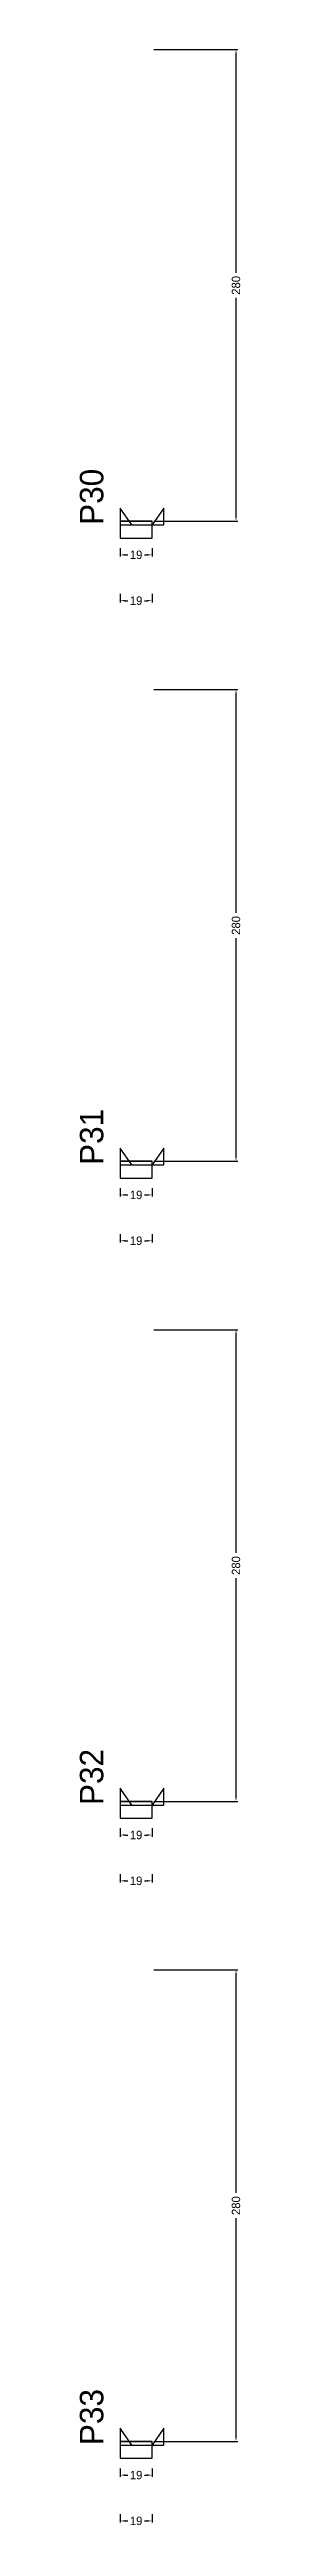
# Model space of a CAD drawing. Header units: centimetres. Extents: x -10500 to 4105, y -36866 to 295.
# Drawn here: x 3976 to 4072, y -12208 to -10738 of the extents above; entities that cross this region are included whole.
import ezdxf

# ---------------------------------------------------------------- set-up
doc = ezdxf.new("R2010")
doc.units = ezdxf.units.CM
for name, color, linetype in [('NOMENCLATURA', 7, 'Continuous'), ('SARR_2.2x10', 60, 'Continuous'), ('SARR_2.2x7', 40, 'Continuous')]:
    doc.layers.add(name, color=color, linetype=linetype)
doc.dimstyles.new('PAINEL-NOVA', dxfattribs={"dimtxt": 5, "dimasz": 3, "dimexe": 1, "dimexo": 1, "dimgap": 1, "dimtad": 1, "dimcen": 2.5, "dimazin": 3, "dimtfac": 1, "dimtmove": 0, "dimatfit": 3})

msp = doc.modelspace()

# ---------------------------------------------------------------- texts
at = {"layer": 'NOMENCLATURA'}
for s, p in [('P30', (3990, -11020)), ('P31', (3990, -11400)), ('P32', (3990, -11780)), ('P33', (3990, -12160))]:
    msp.add_text(s, height=14, rotation=90, dxfattribs=at).set_placement(p)

# ---------------------------------------------------------------- blocks, each defined once
blk = doc.blocks.new('_CLOSEDFILLED')
at = {"color": 0, "linetype": 'BYBLOCK'}
blk.add_solid([(-1, 0.16), (0, 0), (-1, -0.16)], dxfattribs=at)
blk = doc.blocks.new('*D853')
for p, q in [((4000, -12173.8), (4000, -12178.8)), ((4019, -12173.8), (4019, -12178.8)), ((4003, -12177.8), (4004.5, -12177.8)), ((4014.5, -12177.8), (4016, -12177.8))]:
    blk.add_line(p, q)
at = {"layer": 'Defpoints'}
for p in [(4000, -12172.8), (4019, -12172.8), (4000, -12177.8)]:
    blk.add_point(p, dxfattribs=at)
at = {"layer": 'SARR_2.2x10', "xscale": 3, "yscale": 3, "rotation": 180}
blk.add_blockref('_CLOSEDFILLED', (4000, -12177.8), dxfattribs=at)
at = {"layer": 'SARR_2.2x10', "xscale": 3, "yscale": 3}
blk.add_blockref('_CLOSEDFILLED', (4019, -12177.8), dxfattribs=at)
at = {"layer": 'SARR_2.2x10', "insert": (4009.5, -12177.8), "char_height": 5, "attachment_point": 5}
blk.add_mtext('19', dxfattribs=at)
blk = doc.blocks.new('*D854')
for p, q in [((4020, -11877.8), (4070, -11877.8)), ((4069, -12010.3), (4069, -11880.8)), ((4069, -12154.8), (4069, -12025.3)), ((4020, -12157.8), (4070, -12157.8))]:
    blk.add_line(p, q)
at = {"layer": 'Defpoints'}
for p in [(4019, -11877.8), (4019, -12157.8), (4069, -12157.8)]:
    blk.add_point(p, dxfattribs=at)
at = {"layer": 'SARR_2.2x10', "xscale": 3, "yscale": 3}
for p, rotation in [((4069, -11877.8), 90), ((4069, -12157.8), 270)]:
    blk.add_blockref('_CLOSEDFILLED', p, dxfattribs=dict(at, rotation=rotation))
at = {"layer": 'SARR_2.2x10', "insert": (4069, -12017.8), "char_height": 5, "attachment_point": 5, "rotation": 90}
blk.add_mtext('280', dxfattribs=at)
blk = doc.blocks.new('*D855')
for p, q in [((4020, -11877.8), (4070, -11877.8)), ((4069, -12010.3), (4069, -11880.8)), ((4069, -12154.8), (4069, -12025.3)), ((4020, -12157.8), (4070, -12157.8))]:
    blk.add_line(p, q)
at = {"layer": 'Defpoints'}
for p in [(4019, -11877.8), (4019, -12157.8), (4069, -12157.8)]:
    blk.add_point(p, dxfattribs=at)
at = {"layer": 'SARR_2.2x10', "xscale": 3, "yscale": 3}
for p, rotation in [((4069, -11877.8), 90), ((4069, -12157.8), 270)]:
    blk.add_blockref('_CLOSEDFILLED', p, dxfattribs=dict(at, rotation=rotation))
at = {"layer": 'SARR_2.2x10', "insert": (4069, -12017.8), "char_height": 5, "attachment_point": 5, "rotation": 90}
blk.add_mtext('280', dxfattribs=at)
blk = doc.blocks.new('*D856')
for p, q in [((4020, -11877.8), (4070, -11877.8)), ((4069, -12010.3), (4069, -11880.8)), ((4069, -12154.8), (4069, -12025.3)), ((4020, -12157.8), (4070, -12157.8))]:
    blk.add_line(p, q)
at = {"layer": 'Defpoints'}
for p in [(4019, -11877.8), (4019, -12157.8), (4069, -12157.8)]:
    blk.add_point(p, dxfattribs=at)
at = {"layer": 'SARR_2.2x10', "xscale": 3, "yscale": 3}
for p, rotation in [((4069, -11877.8), 90), ((4069, -12157.8), 270)]:
    blk.add_blockref('_CLOSEDFILLED', p, dxfattribs=dict(at, rotation=rotation))
at = {"layer": 'SARR_2.2x10', "insert": (4069, -12017.8), "char_height": 5, "attachment_point": 5, "rotation": 90}
blk.add_mtext('280', dxfattribs=at)
blk = doc.blocks.new('*D857')
for p, q in [((4020, -11877.8), (4070, -11877.8)), ((4069, -12010.3), (4069, -11880.8)), ((4069, -12154.8), (4069, -12025.3)), ((4020, -12157.8), (4070, -12157.8))]:
    blk.add_line(p, q)
at = {"layer": 'Defpoints'}
for p in [(4019, -11877.8), (4019, -12157.8), (4069, -12157.8)]:
    blk.add_point(p, dxfattribs=at)
at = {"layer": 'SARR_2.2x10', "xscale": 3, "yscale": 3}
for p, rotation in [((4069, -11877.8), 90), ((4069, -12157.8), 270)]:
    blk.add_blockref('_CLOSEDFILLED', p, dxfattribs=dict(at, rotation=rotation))
at = {"layer": 'SARR_2.2x10', "insert": (4069, -12017.8), "char_height": 5, "attachment_point": 5, "rotation": 90}
blk.add_mtext('280', dxfattribs=at)
blk = doc.blocks.new('*D858')
for p, q in [((4000, -12201), (4000, -12206)), ((4019, -12201), (4019, -12206)), ((4003, -12205), (4004.5, -12205)), ((4014.5, -12205), (4016, -12205))]:
    blk.add_line(p, q)
at = {"layer": 'Defpoints'}
for p in [(4000, -12200), (4019, -12200), (4000, -12205)]:
    blk.add_point(p, dxfattribs=at)
at = {"layer": 'SARR_2.2x10', "xscale": 3, "yscale": 3, "rotation": 180}
blk.add_blockref('_CLOSEDFILLED', (4000, -12205), dxfattribs=at)
at = {"layer": 'SARR_2.2x10', "xscale": 3, "yscale": 3}
blk.add_blockref('_CLOSEDFILLED', (4019, -12205), dxfattribs=at)
at = {"layer": 'SARR_2.2x10', "insert": (4009.5, -12205), "char_height": 5, "attachment_point": 5}
blk.add_mtext('19', dxfattribs=at)
blk = doc.blocks.new('GRA-E')
at = {"layer": 'SARR_2.2x7'}
blk.add_lwpolyline([(0, 0), (7, 0), (0, 10)], close=True, dxfattribs=at)
blk = doc.blocks.new('GRA-D')
at = {"layer": 'SARR_2.2x7'}
blk.add_lwpolyline([(0, 0), (7, 0), (7, 10)], close=True, dxfattribs=at)
blk = doc.blocks.new('*D827')
for p, q in [((4000, -11793.8), (4000, -11798.8)), ((4003, -11797.8), (4004.5, -11797.8)), ((4014.5, -11797.8), (4016, -11797.8)), ((4019, -11793.8), (4019, -11798.8))]:
    blk.add_line(p, q)
at = {"layer": 'Defpoints'}
for p in [(4000, -11792.8), (4019, -11792.8), (4000, -11797.8)]:
    blk.add_point(p, dxfattribs=at)
at = {"layer": 'SARR_2.2x10', "xscale": 3, "yscale": 3, "rotation": 180}
blk.add_blockref('_CLOSEDFILLED', (4000, -11797.8), dxfattribs=at)
at = {"layer": 'SARR_2.2x10', "xscale": 3, "yscale": 3}
blk.add_blockref('_CLOSEDFILLED', (4019, -11797.8), dxfattribs=at)
at = {"layer": 'SARR_2.2x10', "insert": (4009.5, -11797.8), "char_height": 5, "attachment_point": 5}
blk.add_mtext('19', dxfattribs=at)
blk = doc.blocks.new('*D828')
for p, q in [((4020, -11497.8), (4070, -11497.8)), ((4069, -11630.3), (4069, -11500.8)), ((4069, -11774.8), (4069, -11645.3)), ((4020, -11777.8), (4070, -11777.8))]:
    blk.add_line(p, q)
at = {"layer": 'Defpoints'}
for p in [(4019, -11497.8), (4019, -11777.8), (4069, -11777.8)]:
    blk.add_point(p, dxfattribs=at)
at = {"layer": 'SARR_2.2x10', "xscale": 3, "yscale": 3}
for p, rotation in [((4069, -11497.8), 90), ((4069, -11777.8), 270)]:
    blk.add_blockref('_CLOSEDFILLED', p, dxfattribs=dict(at, rotation=rotation))
at = {"layer": 'SARR_2.2x10', "insert": (4069, -11637.8), "char_height": 5, "attachment_point": 5, "rotation": 90}
blk.add_mtext('280', dxfattribs=at)
blk = doc.blocks.new('*D829')
for p, q in [((4020, -11497.8), (4070, -11497.8)), ((4069, -11630.3), (4069, -11500.8)), ((4069, -11774.8), (4069, -11645.3)), ((4020, -11777.8), (4070, -11777.8))]:
    blk.add_line(p, q)
at = {"layer": 'Defpoints'}
for p in [(4019, -11497.8), (4019, -11777.8), (4069, -11777.8)]:
    blk.add_point(p, dxfattribs=at)
at = {"layer": 'SARR_2.2x10', "xscale": 3, "yscale": 3}
for p, rotation in [((4069, -11497.8), 90), ((4069, -11777.8), 270)]:
    blk.add_blockref('_CLOSEDFILLED', p, dxfattribs=dict(at, rotation=rotation))
at = {"layer": 'SARR_2.2x10', "insert": (4069, -11637.8), "char_height": 5, "attachment_point": 5, "rotation": 90}
blk.add_mtext('280', dxfattribs=at)
blk = doc.blocks.new('*D830')
for p, q in [((4020, -11497.8), (4070, -11497.8)), ((4069, -11630.3), (4069, -11500.8)), ((4069, -11774.8), (4069, -11645.3)), ((4020, -11777.8), (4070, -11777.8))]:
    blk.add_line(p, q)
at = {"layer": 'Defpoints'}
for p in [(4019, -11497.8), (4019, -11777.8), (4069, -11777.8)]:
    blk.add_point(p, dxfattribs=at)
at = {"layer": 'SARR_2.2x10', "xscale": 3, "yscale": 3}
for p, rotation in [((4069, -11497.8), 90), ((4069, -11777.8), 270)]:
    blk.add_blockref('_CLOSEDFILLED', p, dxfattribs=dict(at, rotation=rotation))
at = {"layer": 'SARR_2.2x10', "insert": (4069, -11637.8), "char_height": 5, "attachment_point": 5, "rotation": 90}
blk.add_mtext('280', dxfattribs=at)
blk = doc.blocks.new('*D831')
for p, q in [((4020, -11497.8), (4070, -11497.8)), ((4069, -11630.3), (4069, -11500.8)), ((4069, -11774.8), (4069, -11645.3)), ((4020, -11777.8), (4070, -11777.8))]:
    blk.add_line(p, q)
at = {"layer": 'Defpoints'}
for p in [(4019, -11497.8), (4019, -11777.8), (4069, -11777.8)]:
    blk.add_point(p, dxfattribs=at)
at = {"layer": 'SARR_2.2x10', "xscale": 3, "yscale": 3}
for p, rotation in [((4069, -11497.8), 90), ((4069, -11777.8), 270)]:
    blk.add_blockref('_CLOSEDFILLED', p, dxfattribs=dict(at, rotation=rotation))
at = {"layer": 'SARR_2.2x10', "insert": (4069, -11637.8), "char_height": 5, "attachment_point": 5, "rotation": 90}
blk.add_mtext('280', dxfattribs=at)
blk = doc.blocks.new('*D832')
for p, q in [((4000, -11821), (4000, -11826)), ((4019, -11821), (4019, -11826)), ((4003, -11825), (4004.5, -11825)), ((4014.5, -11825), (4016, -11825))]:
    blk.add_line(p, q)
at = {"layer": 'Defpoints'}
for p in [(4000, -11820), (4019, -11820), (4000, -11825)]:
    blk.add_point(p, dxfattribs=at)
at = {"layer": 'SARR_2.2x10', "xscale": 3, "yscale": 3, "rotation": 180}
blk.add_blockref('_CLOSEDFILLED', (4000, -11825), dxfattribs=at)
at = {"layer": 'SARR_2.2x10', "xscale": 3, "yscale": 3}
blk.add_blockref('_CLOSEDFILLED', (4019, -11825), dxfattribs=at)
at = {"layer": 'SARR_2.2x10', "insert": (4009.5, -11825), "char_height": 5, "attachment_point": 5}
blk.add_mtext('19', dxfattribs=at)
blk = doc.blocks.new('*D801')
for p, q in [((4000, -11413.8), (4000, -11418.8)), ((4003, -11417.8), (4004.5, -11417.8)), ((4014.5, -11417.8), (4016, -11417.8)), ((4019, -11413.8), (4019, -11418.8))]:
    blk.add_line(p, q)
at = {"layer": 'Defpoints'}
for p in [(4000, -11412.8), (4000, -11417.8), (4019, -11412.8)]:
    blk.add_point(p, dxfattribs=at)
at = {"layer": 'SARR_2.2x10', "xscale": 3, "yscale": 3, "rotation": 180}
blk.add_blockref('_CLOSEDFILLED', (4000, -11417.8), dxfattribs=at)
at = {"layer": 'SARR_2.2x10', "xscale": 3, "yscale": 3}
blk.add_blockref('_CLOSEDFILLED', (4019, -11417.8), dxfattribs=at)
at = {"layer": 'SARR_2.2x10', "insert": (4009.5, -11417.8), "char_height": 5, "attachment_point": 5}
blk.add_mtext('19', dxfattribs=at)
blk = doc.blocks.new('*D802')
for p, q in [((4020, -11117.8), (4070, -11117.8)), ((4069, -11250.3), (4069, -11120.8)), ((4069, -11394.8), (4069, -11265.3)), ((4020, -11397.8), (4070, -11397.8))]:
    blk.add_line(p, q)
at = {"layer": 'Defpoints'}
for p in [(4019, -11117.8), (4019, -11397.8), (4069, -11397.8)]:
    blk.add_point(p, dxfattribs=at)
at = {"layer": 'SARR_2.2x10', "xscale": 3, "yscale": 3}
for p, rotation in [((4069, -11117.8), 90), ((4069, -11397.8), 270)]:
    blk.add_blockref('_CLOSEDFILLED', p, dxfattribs=dict(at, rotation=rotation))
at = {"layer": 'SARR_2.2x10', "insert": (4069, -11257.8), "char_height": 5, "attachment_point": 5, "rotation": 90}
blk.add_mtext('280', dxfattribs=at)
blk = doc.blocks.new('*D803')
for p, q in [((4020, -11117.8), (4070, -11117.8)), ((4069, -11250.3), (4069, -11120.8)), ((4069, -11394.8), (4069, -11265.3)), ((4020, -11397.8), (4070, -11397.8))]:
    blk.add_line(p, q)
at = {"layer": 'Defpoints'}
for p in [(4019, -11117.8), (4019, -11397.8), (4069, -11397.8)]:
    blk.add_point(p, dxfattribs=at)
at = {"layer": 'SARR_2.2x10', "xscale": 3, "yscale": 3}
for p, rotation in [((4069, -11117.8), 90), ((4069, -11397.8), 270)]:
    blk.add_blockref('_CLOSEDFILLED', p, dxfattribs=dict(at, rotation=rotation))
at = {"layer": 'SARR_2.2x10', "insert": (4069, -11257.8), "char_height": 5, "attachment_point": 5, "rotation": 90}
blk.add_mtext('280', dxfattribs=at)
blk = doc.blocks.new('*D804')
for p, q in [((4020, -11117.8), (4070, -11117.8)), ((4069, -11250.3), (4069, -11120.8)), ((4069, -11394.8), (4069, -11265.3)), ((4020, -11397.8), (4070, -11397.8))]:
    blk.add_line(p, q)
at = {"layer": 'Defpoints'}
for p in [(4019, -11117.8), (4019, -11397.8), (4069, -11397.8)]:
    blk.add_point(p, dxfattribs=at)
at = {"layer": 'SARR_2.2x10', "xscale": 3, "yscale": 3}
for p, rotation in [((4069, -11117.8), 90), ((4069, -11397.8), 270)]:
    blk.add_blockref('_CLOSEDFILLED', p, dxfattribs=dict(at, rotation=rotation))
at = {"layer": 'SARR_2.2x10', "insert": (4069, -11257.8), "char_height": 5, "attachment_point": 5, "rotation": 90}
blk.add_mtext('280', dxfattribs=at)
blk = doc.blocks.new('*D805')
for p, q in [((4020, -11117.8), (4070, -11117.8)), ((4069, -11250.3), (4069, -11120.8)), ((4069, -11394.8), (4069, -11265.3)), ((4020, -11397.8), (4070, -11397.8))]:
    blk.add_line(p, q)
at = {"layer": 'Defpoints'}
for p in [(4019, -11117.8), (4019, -11397.8), (4069, -11397.8)]:
    blk.add_point(p, dxfattribs=at)
at = {"layer": 'SARR_2.2x10', "xscale": 3, "yscale": 3}
for p, rotation in [((4069, -11117.8), 90), ((4069, -11397.8), 270)]:
    blk.add_blockref('_CLOSEDFILLED', p, dxfattribs=dict(at, rotation=rotation))
at = {"layer": 'SARR_2.2x10', "insert": (4069, -11257.8), "char_height": 5, "attachment_point": 5, "rotation": 90}
blk.add_mtext('280', dxfattribs=at)
blk = doc.blocks.new('*D806')
for p, q in [((4000, -11441), (4000, -11446)), ((4003, -11445), (4004.5, -11445)), ((4014.5, -11445), (4016, -11445)), ((4019, -11441), (4019, -11446))]:
    blk.add_line(p, q)
at = {"layer": 'Defpoints'}
for p in [(4000, -11440), (4019, -11440), (4000, -11445)]:
    blk.add_point(p, dxfattribs=at)
at = {"layer": 'SARR_2.2x10', "xscale": 3, "yscale": 3, "rotation": 180}
blk.add_blockref('_CLOSEDFILLED', (4000, -11445), dxfattribs=at)
at = {"layer": 'SARR_2.2x10', "xscale": 3, "yscale": 3}
blk.add_blockref('_CLOSEDFILLED', (4019, -11445), dxfattribs=at)
at = {"layer": 'SARR_2.2x10', "insert": (4009.5, -11445), "char_height": 5, "attachment_point": 5}
blk.add_mtext('19', dxfattribs=at)
blk = doc.blocks.new('*D775')
for p, q in [((4000, -11033.8), (4000, -11038.8)), ((4003, -11037.8), (4004.5, -11037.8)), ((4014.5, -11037.8), (4016, -11037.8)), ((4019, -11033.8), (4019, -11038.8))]:
    blk.add_line(p, q)
at = {"layer": 'Defpoints'}
for p in [(4000, -11032.8), (4000, -11037.8), (4019, -11032.8)]:
    blk.add_point(p, dxfattribs=at)
at = {"layer": 'SARR_2.2x10', "xscale": 3, "yscale": 3, "rotation": 180}
blk.add_blockref('_CLOSEDFILLED', (4000, -11037.8), dxfattribs=at)
at = {"layer": 'SARR_2.2x10', "xscale": 3, "yscale": 3}
blk.add_blockref('_CLOSEDFILLED', (4019, -11037.8), dxfattribs=at)
at = {"layer": 'SARR_2.2x10', "insert": (4009.5, -11037.8), "char_height": 5, "attachment_point": 5}
blk.add_mtext('19', dxfattribs=at)
blk = doc.blocks.new('*D776')
for p, q in [((4020, -10737.8), (4070, -10737.8)), ((4069, -10870.3), (4069, -10740.8)), ((4069, -11014.8), (4069, -10885.3)), ((4020, -11017.8), (4070, -11017.8))]:
    blk.add_line(p, q)
at = {"layer": 'Defpoints'}
for p in [(4019, -10737.8), (4019, -11017.8), (4069, -11017.8)]:
    blk.add_point(p, dxfattribs=at)
at = {"layer": 'SARR_2.2x10', "xscale": 3, "yscale": 3}
for p, rotation in [((4069, -10737.8), 90), ((4069, -11017.8), 270)]:
    blk.add_blockref('_CLOSEDFILLED', p, dxfattribs=dict(at, rotation=rotation))
at = {"layer": 'SARR_2.2x10', "insert": (4069, -10877.8), "char_height": 5, "attachment_point": 5, "rotation": 90}
blk.add_mtext('280', dxfattribs=at)
blk = doc.blocks.new('*D777')
for p, q in [((4020, -10737.8), (4070, -10737.8)), ((4069, -10870.3), (4069, -10740.8)), ((4069, -11014.8), (4069, -10885.3)), ((4020, -11017.8), (4070, -11017.8))]:
    blk.add_line(p, q)
at = {"layer": 'Defpoints'}
for p in [(4019, -10737.8), (4019, -11017.8), (4069, -11017.8)]:
    blk.add_point(p, dxfattribs=at)
at = {"layer": 'SARR_2.2x10', "xscale": 3, "yscale": 3}
for p, rotation in [((4069, -10737.8), 90), ((4069, -11017.8), 270)]:
    blk.add_blockref('_CLOSEDFILLED', p, dxfattribs=dict(at, rotation=rotation))
at = {"layer": 'SARR_2.2x10', "insert": (4069, -10877.8), "char_height": 5, "attachment_point": 5, "rotation": 90}
blk.add_mtext('280', dxfattribs=at)
blk = doc.blocks.new('*D778')
for p, q in [((4020, -10737.8), (4070, -10737.8)), ((4069, -10870.3), (4069, -10740.8)), ((4069, -11014.8), (4069, -10885.3)), ((4020, -11017.8), (4070, -11017.8))]:
    blk.add_line(p, q)
at = {"layer": 'Defpoints'}
for p in [(4019, -10737.8), (4019, -11017.8), (4069, -11017.8)]:
    blk.add_point(p, dxfattribs=at)
at = {"layer": 'SARR_2.2x10', "xscale": 3, "yscale": 3}
for p, rotation in [((4069, -10737.8), 90), ((4069, -11017.8), 270)]:
    blk.add_blockref('_CLOSEDFILLED', p, dxfattribs=dict(at, rotation=rotation))
at = {"layer": 'SARR_2.2x10', "insert": (4069, -10877.8), "char_height": 5, "attachment_point": 5, "rotation": 90}
blk.add_mtext('280', dxfattribs=at)
blk = doc.blocks.new('*D779')
for p, q in [((4020, -10737.8), (4070, -10737.8)), ((4069, -10870.3), (4069, -10740.8)), ((4069, -11014.8), (4069, -10885.3)), ((4020, -11017.8), (4070, -11017.8))]:
    blk.add_line(p, q)
at = {"layer": 'Defpoints'}
for p in [(4019, -10737.8), (4019, -11017.8), (4069, -11017.8)]:
    blk.add_point(p, dxfattribs=at)
at = {"layer": 'SARR_2.2x10', "xscale": 3, "yscale": 3}
for p, rotation in [((4069, -10737.8), 90), ((4069, -11017.8), 270)]:
    blk.add_blockref('_CLOSEDFILLED', p, dxfattribs=dict(at, rotation=rotation))
at = {"layer": 'SARR_2.2x10', "insert": (4069, -10877.8), "char_height": 5, "attachment_point": 5, "rotation": 90}
blk.add_mtext('280', dxfattribs=at)
blk = doc.blocks.new('*D780')
for p, q in [((4000, -11061), (4000, -11066)), ((4003, -11065), (4004.5, -11065)), ((4014.5, -11065), (4016, -11065)), ((4019, -11061), (4019, -11066))]:
    blk.add_line(p, q)
at = {"layer": 'Defpoints'}
for p in [(4000, -11060), (4000, -11065), (4019, -11060)]:
    blk.add_point(p, dxfattribs=at)
at = {"layer": 'SARR_2.2x10', "xscale": 3, "yscale": 3, "rotation": 180}
blk.add_blockref('_CLOSEDFILLED', (4000, -11065), dxfattribs=at)
at = {"layer": 'SARR_2.2x10', "xscale": 3, "yscale": 3}
blk.add_blockref('_CLOSEDFILLED', (4019, -11065), dxfattribs=at)
at = {"layer": 'SARR_2.2x10', "insert": (4009.5, -11065), "char_height": 5, "attachment_point": 5}
blk.add_mtext('19', dxfattribs=at)

# ---------------------------------------------------------------- dimensions: what is measured, and where the dimension line sits
at = {"layer": 'SARR_2.2x10'}
for base, p1, p2, picture, middle in [((4069, -11017.8), (4019, -11017.8), (4019, -10737.8), '*D776', (4069, -10877.8)), ((4069, -11017.8), (4019, -11017.8), (4019, -10737.8), '*D777', (4069, -10877.8)), ((4069, -11017.8), (4019, -11017.8), (4019, -10737.8), '*D778', (4069, -10877.8)), ((4069, -11017.8), (4019, -11017.8), (4019, -10737.8), '*D779', (4069, -10877.8)), ((4069, -11397.8), (4019, -11397.8), (4019, -11117.8), '*D802', (4069, -11257.8)), ((4069, -11397.8), (4019, -11397.8), (4019, -11117.8), '*D803', (4069, -11257.8)), ((4069, -11397.8), (4019, -11397.8), (4019, -11117.8), '*D804', (4069, -11257.8)), ((4069, -11397.8), (4019, -11397.8), (4019, -11117.8), '*D805', (4069, -11257.8)), ((4069, -11777.8), (4019, -11777.8), (4019, -11497.8), '*D828', (4069, -11637.8)), ((4069, -11777.8), (4019, -11777.8), (4019, -11497.8), '*D829', (4069, -11637.8)), ((4069, -11777.8), (4019, -11777.8), (4019, -11497.8), '*D830', (4069, -11637.8)), ((4069, -11777.8), (4019, -11777.8), (4019, -11497.8), '*D831', (4069, -11637.8)), ((4069, -12157.8), (4019, -12157.8), (4019, -11877.8), '*D854', (4069, -12017.8)), ((4069, -12157.8), (4019, -12157.8), (4019, -11877.8), '*D855', (4069, -12017.8)), ((4069, -12157.8), (4019, -12157.8), (4019, -11877.8), '*D856', (4069, -12017.8)), ((4069, -12157.8), (4019, -12157.8), (4019, -11877.8), '*D857', (4069, -12017.8))]:
    dim = msp.add_linear_dim(base=base, p1=p1, p2=p2, angle=90, dimstyle='PAINEL-NOVA', dxfattribs=at)
    dim.commit()
    dim.dimension.update_dxf_attribs({"geometry": picture, "text_midpoint": middle})
for base, p1, p2, picture, middle in [((4000, -11037.8), (4000, -11032.8), (4019, -11032.8), '*D775', (4009.5, -11037.8)), ((4000, -11065), (4000, -11060), (4019, -11060), '*D780', (4009.5, -11065)), ((4000, -11417.8), (4000, -11412.8), (4019, -11412.8), '*D801', (4009.5, -11417.8)), ((4000, -11445), (4000, -11440), (4019, -11440), '*D806', (4009.5, -11445)), ((4000, -11797.8), (4000, -11792.8), (4019, -11792.8), '*D827', (4009.5, -11797.8)), ((4000, -11825), (4000, -11820), (4019, -11820), '*D832', (4009.5, -11825)), ((4000, -12177.8), (4000, -12172.8), (4019, -12172.8), '*D853', (4009.5, -12177.8)), ((4000, -12205), (4000, -12200), (4019, -12200), '*D858', (4009.5, -12205))]:
    dim = msp.add_linear_dim(base=base, p1=p1, p2=p2, dimstyle='PAINEL-NOVA', dxfattribs=at)
    dim.commit()
    dim.dimension.update_dxf_attribs({"geometry": picture, "text_midpoint": middle})

# ---------------------------------------------------------------- linework, layer by layer
at = {"layer": 'SARR_2.2x10'}
for p, q in [((4019, -11017.8), (4000, -11017.8)), ((4000, -11017.8), (4000, -11027.8)), ((4000, -11027.8), (4019, -11027.8)), ((4019, -11027.8), (4019, -11017.8)), ((4019, -11397.8), (4000, -11397.8)), ((4000, -11397.8), (4000, -11407.8)), ((4000, -11407.8), (4019, -11407.8)), ((4019, -11407.8), (4019, -11397.8)), ((4019, -11777.8), (4000, -11777.8)), ((4000, -11777.8), (4000, -11787.8)), ((4019, -11787.8), (4019, -11777.8)), ((4000, -11787.8), (4019, -11787.8)), ((4019, -12157.8), (4000, -12157.8)), ((4000, -12157.8), (4000, -12167.8)), ((4019, -12167.8), (4019, -12157.8)), ((4000, -12167.8), (4019, -12167.8))]:
    msp.add_line(p, q, dxfattribs=at)
at = {"layer": 'SARR_2.2x7'}
for p, q in [((4019, -11017.8), (4000, -11017.8)), ((4000, -11017.8), (4000, -11020)), ((4000, -11017.8), (4007, -11017.8)), ((4000, -11017.8), (4007, -11017.8)), ((4000, -11017.8), (4007, -11017.8)), ((4000, -11017.8), (4007, -11017.8)), ((4000, -11020), (4019, -11020)), ((4007, -11017.8), (4019, -11017.8)), ((4007, -11017.8), (4019, -11017.8)), ((4007, -11017.8), (4019, -11017.8)), ((4007, -11017.8), (4019, -11017.8)), ((4019, -11020), (4019, -11017.8)), ((4019, -11397.8), (4000, -11397.8)), ((4000, -11397.8), (4000, -11400)), ((4000, -11397.8), (4007, -11397.8)), ((4000, -11397.8), (4007, -11397.8)), ((4000, -11397.8), (4007, -11397.8)), ((4000, -11397.8), (4007, -11397.8)), ((4000, -11400), (4019, -11400)), ((4007, -11397.8), (4019, -11397.8)), ((4007, -11397.8), (4019, -11397.8)), ((4007, -11397.8), (4019, -11397.8)), ((4007, -11397.8), (4019, -11397.8)), ((4019, -11400), (4019, -11397.8)), ((4019, -11777.8), (4000, -11777.8)), ((4000, -11777.8), (4000, -11780)), ((4000, -11777.8), (4007, -11777.8)), ((4000, -11777.8), (4007, -11777.8)), ((4000, -11777.8), (4007, -11777.8)), ((4000, -11777.8), (4007, -11777.8)), ((4007, -11777.8), (4019, -11777.8)), ((4007, -11777.8), (4019, -11777.8)), ((4007, -11777.8), (4019, -11777.8)), ((4007, -11777.8), (4019, -11777.8)), ((4019, -11780), (4019, -11777.8)), ((4000, -11780), (4019, -11780)), ((4019, -12157.8), (4000, -12157.8)), ((4000, -12157.8), (4000, -12160)), ((4000, -12157.8), (4007, -12157.8)), ((4000, -12157.8), (4007, -12157.8)), ((4000, -12157.8), (4007, -12157.8)), ((4000, -12157.8), (4007, -12157.8)), ((4000, -12160), (4019, -12160)), ((4007, -12157.8), (4019, -12157.8)), ((4007, -12157.8), (4019, -12157.8)), ((4007, -12157.8), (4019, -12157.8)), ((4007, -12157.8), (4019, -12157.8)), ((4019, -12160), (4019, -12157.8))]:
    msp.add_line(p, q, dxfattribs=at)

# ---------------------------------------------------------------- block references
for name, p in [('GRA-E', (4000, -11020)), ('GRA-D', (4019, -11020)), ('GRA-E', (4000, -11400)), ('GRA-D', (4019, -11400)), ('GRA-E', (4000, -11780)), ('GRA-D', (4019, -11780)), ('GRA-E', (4000, -12160)), ('GRA-D', (4019, -12160))]:
    msp.add_blockref(name, p, dxfattribs=at)

msp.set_redraw_order([(e.dxf.handle, doc.entitydb.next_handle()) for e in msp.query("TEXT MTEXT ATTDEF DIMENSION ARC_DIMENSION")])  # texts and dimensions are drawn at this point

doc.saveas('drawing.dxf')
